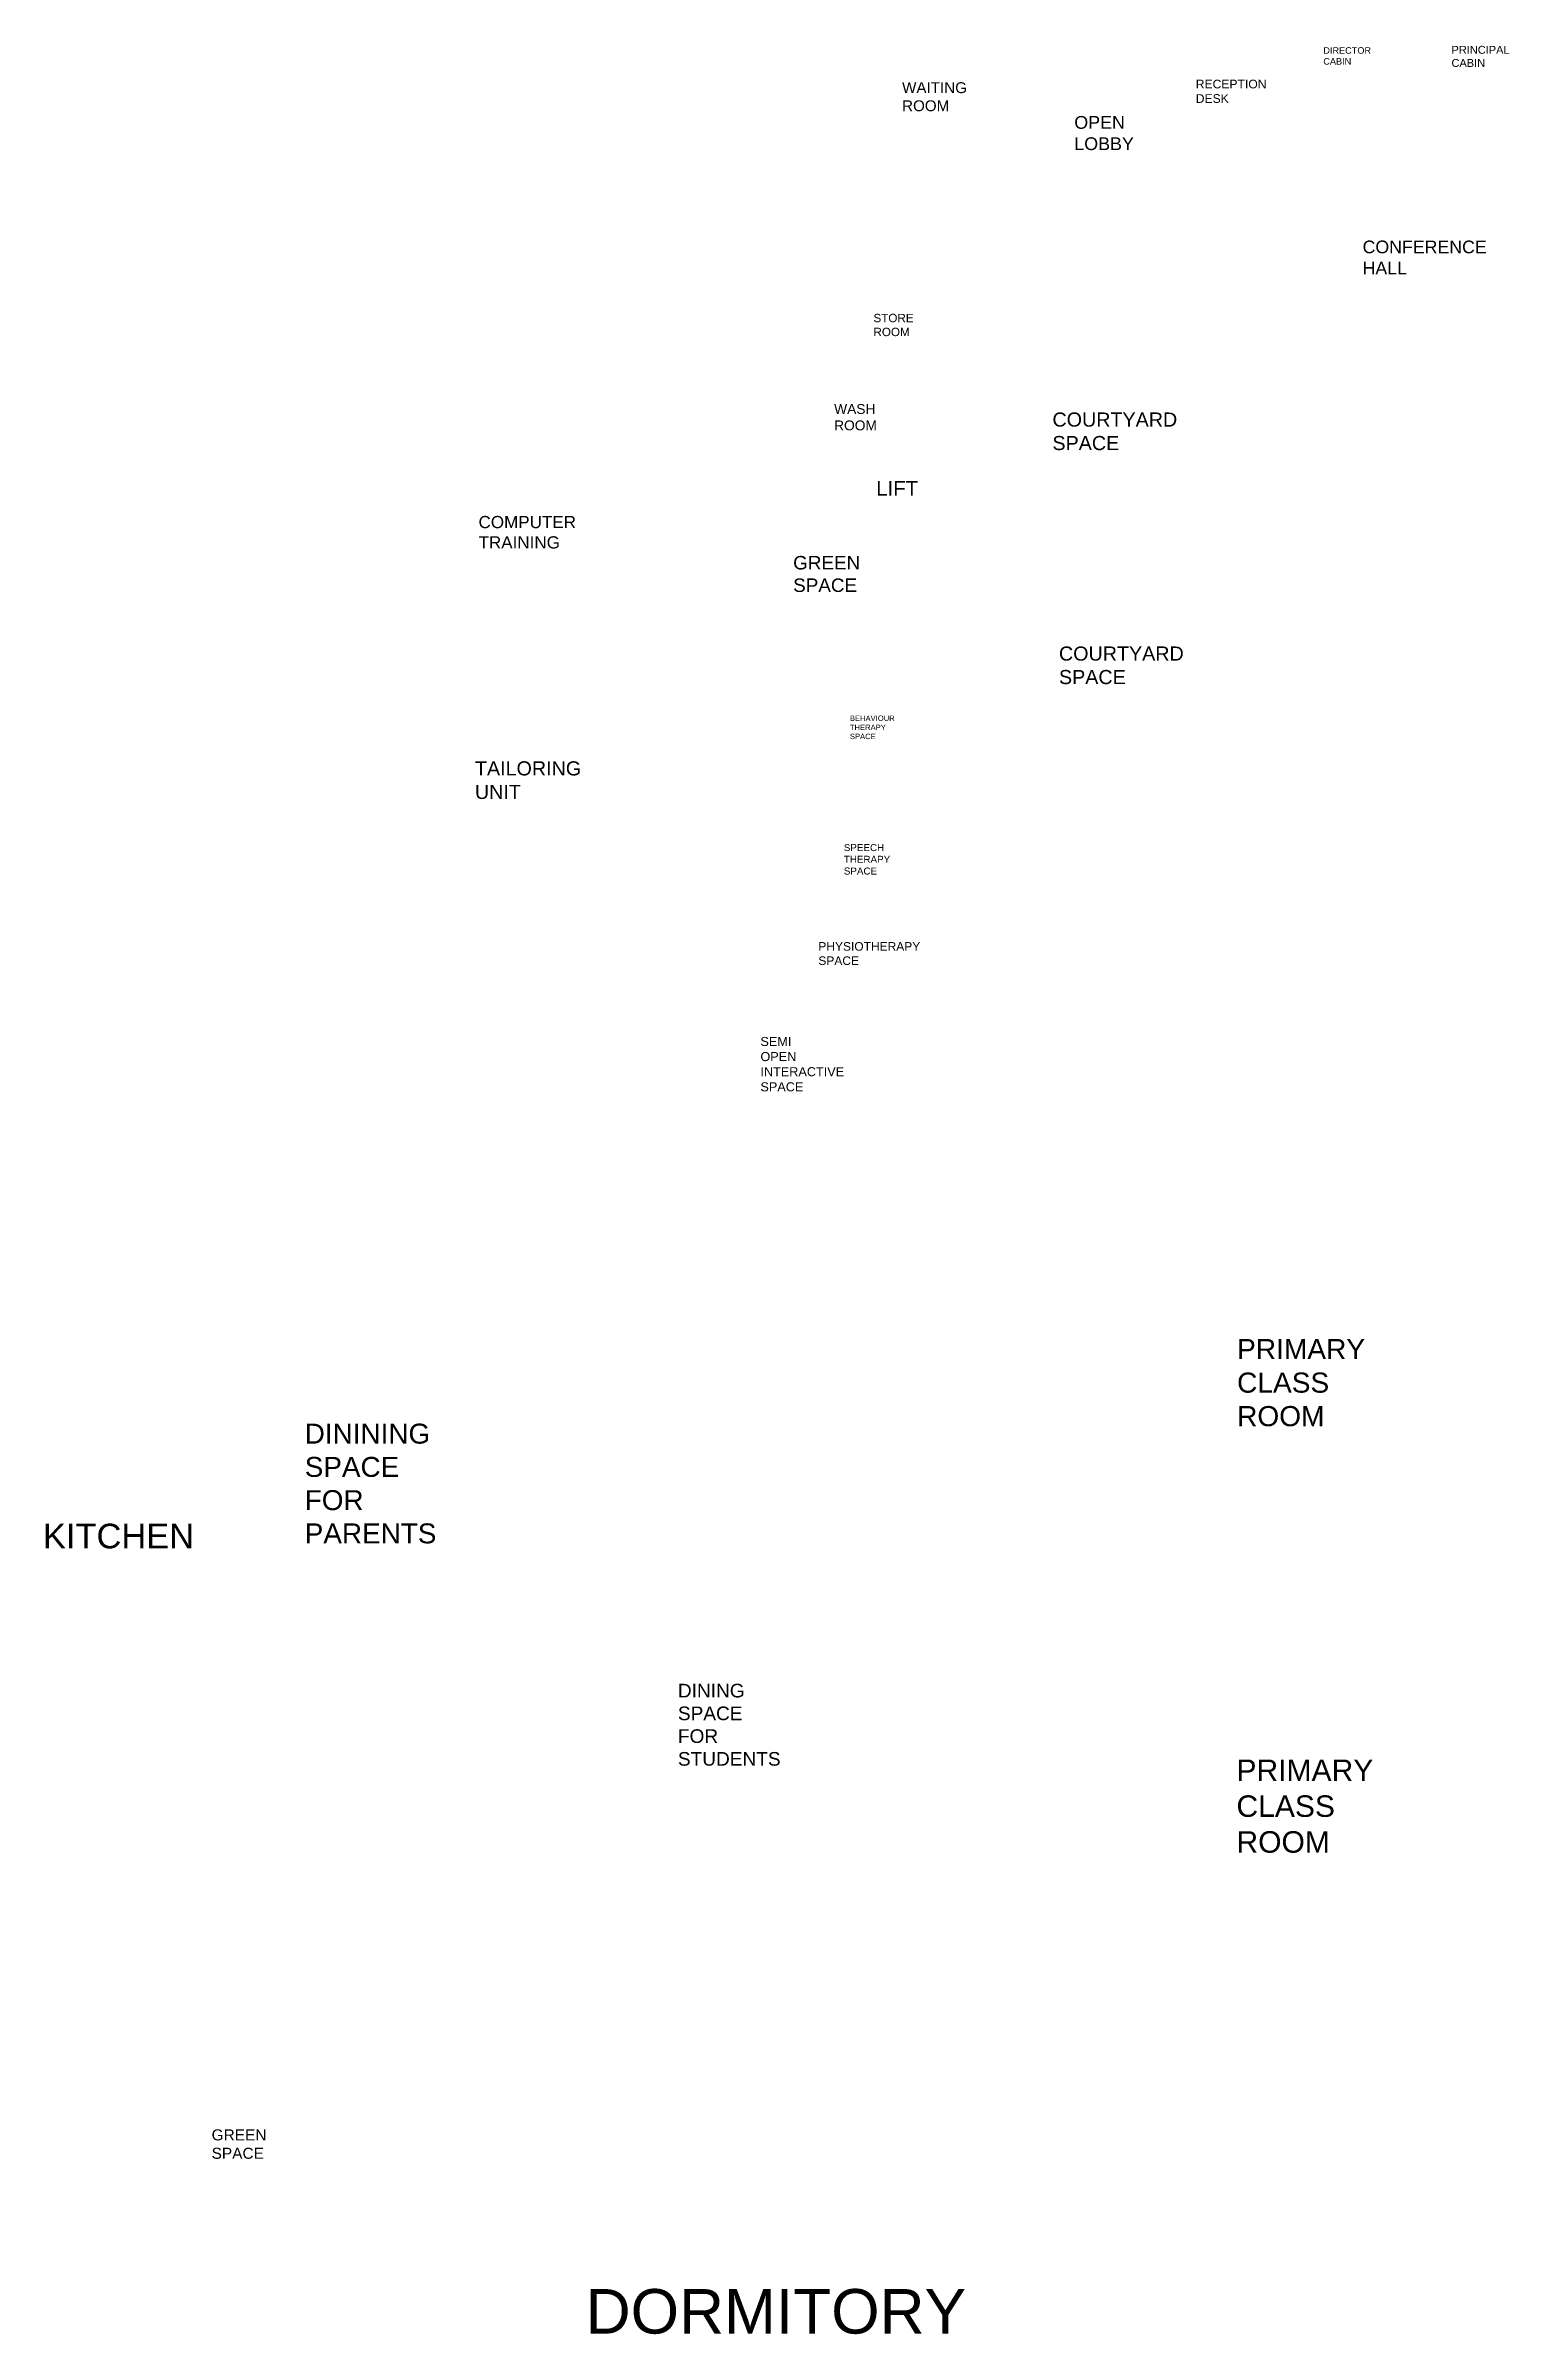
# Model space of a CAD drawing. Header units: metres. Extents: x -353 to 1688, y -477 to 135.
# Drawn here: x 385 to 419.2, y 47.5 to 100.9 of the extents above; entities that cross this region are included whole.
import ezdxf

# ---------------------------------------------------------------- set-up
doc = ezdxf.new("R2010")
doc.units = ezdxf.units.M
doc.header["$MEASUREMENT"] = 0
doc.layers.add('TEXT', color=141, linetype='Continuous', plot=False)
doc.styles.get("Standard").update_dxf_attribs({"font": 'arial.ttf'})

msp = doc.modelspace()

# ---------------------------------------------------------------- texts
at = {"layer": 'TEXT', "attachment_point": 1}
for s, width, gutter_width, insert, char_height in [('DIRECTOR CABIN', 0.1302692, 0.76391, (414.89208, 100.91285), 0.1527823), ('PRINCIPAL CABIN', 0.2373658, 0.92025, (417.88671, 100.94317), 0.1840499), ('WAITING ROOM', 0.0860672, 1.26912, (405.0489, 100.09358), 0.2538235), ('RECEPTION DESK ', 0.0515614, 1.01461, (411.91099, 100.15257), 0.202921), ('OPEN LOBBY', 0.0693657, 1.49379, (409.07288, 99.30428), 0.298757), ('CONFERENCE HALL', 0.1550482, 1.48327, (415.8089, 96.39308), 0.2966546), ('STORE ROOM', 0.1611636, 0.97574, (404.37942, 94.68065), 0.195148), ('WASH ROOM', 0.0661561, 1.15076, (403.46125, 92.57197), 0.230152), ('COURTYARD SPACE', 0.2376075, 1.64801, (408.56243, 92.37499), 0.3296019), ('LIFT', 0.1646572, 1.70623, (404.4436, 90.7741), 0.341246), ('COMPUTER TRAINING', 0.2163505, 1.42521, (395.15191, 89.95688), 0.2850412), ('GREEN SPACE', 0.0752314, 1.5772, (402.50397, 89.02192), 0.3154397), ('COURTYARD SPACE', 0.2376075, 1.64801, (408.71471, 86.90634), 0.3296019), ('BEHAVIOUR THERAPY SPACE', 0.0649805, 0.63609, (403.8295, 85.29258), 0.1272186), ('TAILORING UNIT', 0.0262967, 1.64879, (395.06777, 84.22259), 0.3297588), ('SPEECH THERAPY SPACE', 0.2742639, 0.82157, (403.68697, 82.28873), 0.1643146), ('PHYSIOTHERAPY SPACE', 0.0600503, 1.00245, (403.09223, 79.99728), 0.2004892), ('SEMI OPEN INTERACTIVE SPACE', 0.0741932, 1.05927, (401.73882, 77.78073), 0.2118534), ('PRIMARY CLASS ROOM', 0.0167674, 2.35009, (412.87641, 70.72076), 0.4700184), ('DININING SPACE FOR PARENTS', 0.2130062, 2.33139, (391.09167, 68.74286), 0.4662783), ('KITCHEN', 0.3875285, 2.87962, (384.97435, 66.40444), 0.575925), ('DINING SPACE FOR STUDENTS', 0.1826553, 1.59435, (399.81053, 62.66299), 0.3188702), ('PRIMARY CLASS ROOM', 0.0179255, 2.51241, (412.86183, 60.89323), 0.5024825), ('GREEN SPACE', 0.386157, 1.2902, (388.91521, 52.24979), 0.258039), ('DORMITORY', 0.506128, 5.20671, (397.65589, 48.51763), 1.041343)]:
    msp.add_mtext_dynamic_manual_height_columns(s, width=width, gutter_width=gutter_width, heights=[0], dxfattribs=dict(at, insert=insert, char_height=char_height))

doc.saveas('drawing.dxf')
